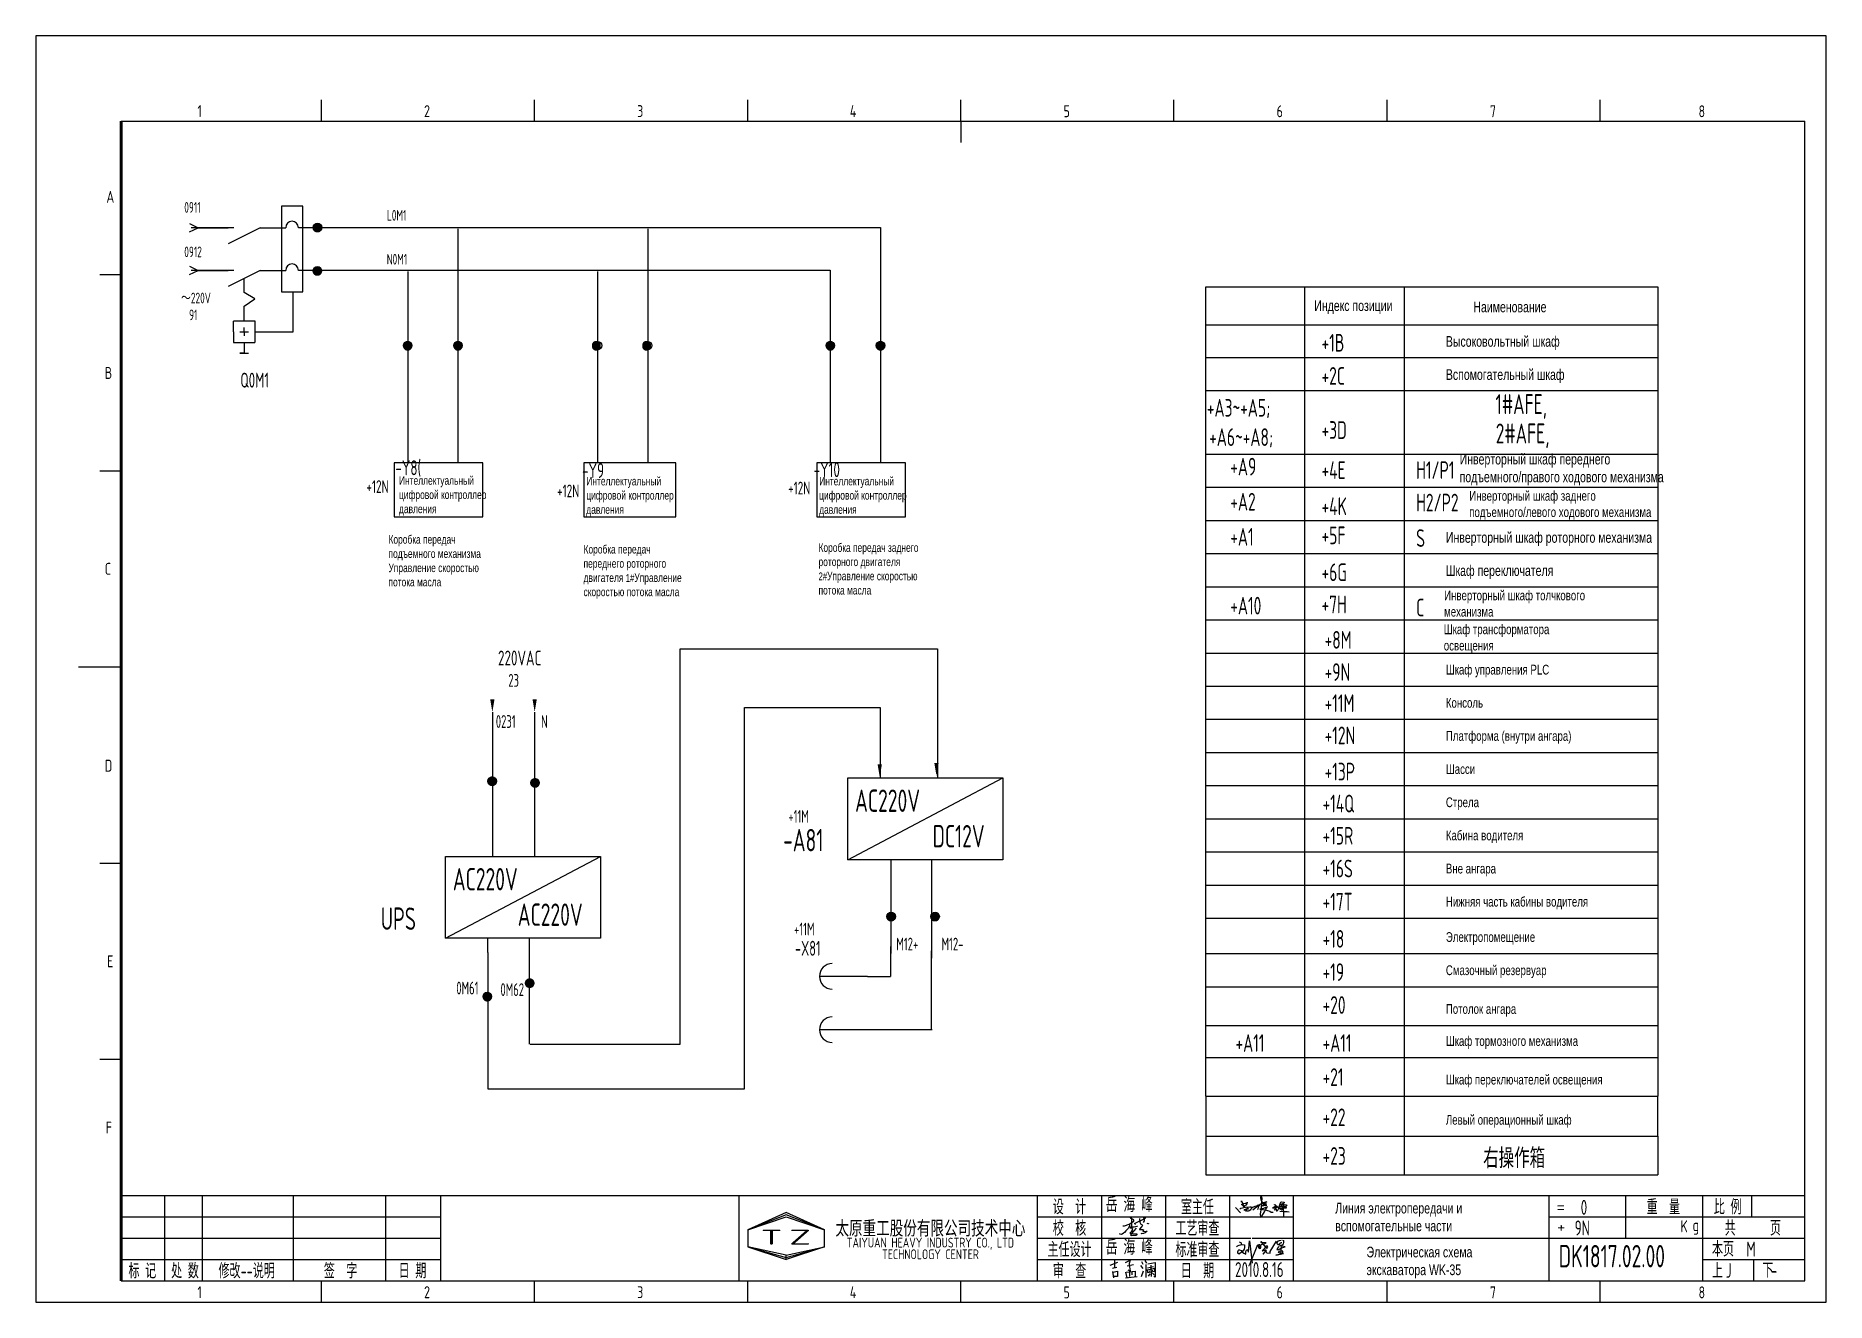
# Model space of a CAD drawing. Header units: millimetres. Extents: x 743 to 25007, y -5378 to 2245.
# Drawn here: x 4801.9 to 5221.9, y -1635.4 to -1338.4 of the extents above; entities that cross this region are included whole.
import ezdxf
from ezdxf.enums import TextEntityAlignment as Align

# ---------------------------------------------------------------- set-up
doc = ezdxf.new("R2010")
doc.units = ezdxf.units.MM
doc.header["$LTSCALE"] = 10
doc.header["$MEASUREMENT"] = 0
for name, pattern in [('DASHED2', [0.375, 0.25, -0.125]), ('HIDDEN', [0.375, 0.25, -0.125]), ('HIDDEN2', [4.7625, 3.175, -1.5875])]:
    doc.linetypes.add(name, pattern=pattern)
for name, color, linetype in [('01', 7, 'Continuous'), ('11', 3, 'Continuous'), ('78', 7, 'DASHED2'), ('CONTINUOUS', 7, 'Continuous')]:
    doc.layers.add(name, color=color, linetype=linetype)
doc.styles.add('ROMAN', font='ROMANC.shx', dxfattribs={"width": 0.7, "height": 0.7})
doc.styles.get("Standard").update_dxf_attribs({"font": 'isocp', "width": 0.707, "bigfont": 'intecad.shx'})

msp = doc.modelspace()

# ---------------------------------------------------------------- texts
for s, height, width, p in [('+1B', 4.147, 0.707, (5103.49, -1412.49)), ('+2C', 4.147, 0.707, (5103.49, -1420.26)), ('+A3~+A5;', 4.147, 0.707, (5076.59, -1427.74)), ('1#AFE, ', 4.666, 0.707, (5144.3, -1427.14)), ('+A6~+A8;', 4.147, 0.707, (5077.13, -1434.62)), ('+3D', 4.147, 0.707, (5103.49, -1432.95)), (' 2#AFE,', 4.666, 0.707, (5142.47, -1434.01)), ('+A9', 4.147, 0.707, (5082.08, -1441.54)), ('+4E', 4.147, 0.707, (5103.49, -1442.34)), ('+A2', 4.147, 0.707, (5082.08, -1449.77)), ('+4K', 4.147, 0.707, (5103.49, -1450.82)), ('+A1', 4.147, 0.707, (5082.08, -1458)), ('+5F', 4.147, 0.707, (5103.49, -1457.66)), ('+6G', 4.147, 0.707, (5103.49, -1466.31)), ('+A10', 4.147, 0.707, (5082.08, -1474.14)), ('+7H', 4.147, 0.707, (5103.49, -1473.86)), ('+8M', 4.147, 0.707, (5104.21, -1482.16)), ('+9N', 4.147, 0.707, (5104.21, -1489.71)), ('+11M', 4.147, 0.707, (5104.21, -1497.01)), ('+12N', 4.147, 0.707, (5104.21, -1504.57)), ('+13P', 4.147, 0.707, (5104.21, -1513.06)), ('AC220V', 5.25, 0.707, (4994.07, -1520.43)), ('+14Q', 4.147, 0.707, (5103.73, -1520.55)), ('DC12V', 5.25, 0.707, (5012.25, -1528.75)), ('+15R', 4.147, 0.707, (5103.73, -1528.11)), ('+16S', 4.147, 0.707, (5103.73, -1535.79)), ('AC220V', 5.25, 0.707, (4899.7, -1538.84)), ('+17T', 4.147, 0.707, (5103.73, -1543.57)), ('AC220V', 5.25, 0.707, (4914.93, -1547.16)), ('+18', 4.147, 0.707, (5103.73, -1552.29)), ('-X81', 3.5, 0.67, (4979.97, -1554.17)), ('+19', 4.147, 0.707, (5103.73, -1560.08)), ('+20', 4.147, 0.707, (5103.73, -1567.8)), ('+A11', 4.147, 0.707, (5083.3, -1576.71)), ('+A11', 4.147, 0.707, (5103.73, -1576.71)), ('+21', 4.147, 0.707, (5103.73, -1584.7)), ('+22', 4.147, 0.707, (5103.73, -1594.13)), ('+23', 4.147, 0.707, (5103.73, -1603.2)), ('右操作箱', 4.666, 0.707, (5141.41, -1603.99)), ('    0', 3.5, 0.707, (5158.63, -1614.93)), ('9N', 3.5, 0.707, (5162.87, -1619.76)), ('M', 3.5, 0.707, (5203.15, -1624.73)), ('J', 3.5, 0.707, (5198.32, -1629.7)), ('-', 3.5, 0.707, (5208.88, -1629.7))]:
    msp.add_text(s, height=height, dxfattribs=dict(width=width)).set_placement(p)
at = {"color": 1, "width": 0.707}
for s, height, p in [('-Y8(', 3.5, (4886.23, -1441.48)), ('-Y9', 3.5, (4930.03, -1442.13)), ('-Y10', 3.5, (4984.36, -1441.93)), ('H1/P1', 4.147, (5125.69, -1442.34)), ('H2/P2', 4.147, (5125.69, -1449.96)), ('S', 4.15, (5125.69, -1458.29)), ('C', 4.15, (5125.69, -1474.58))]:
    msp.add_text(s, height=height, dxfattribs=at).set_placement(p)
at = {"linetype": 'ByBlock', "ltscale": 2}
for s, height, width, p in [('+11M', 3, 0.67, (4978.42, -1523)), ('-A81', 5.25, 0.707, (4977.18, -1529.68)), ('UPS', 5.25, 0.707, (4882.81, -1548.1))]:
    msp.add_text(s, height=height, dxfattribs=dict(at, width=width)).set_placement(p)
at = {"attachment_point": 1}
for s, insert, char_height, width in [('{\\fArial|b0|i0|c204|p34;Индекс позиции}', (5101.79, -1400.46), 2.5, 33.2889), ('{\\fArial|b0|i0|c204|p34;Наименование }', (5139.11, -1400.76), 2.5, 33.2889), ('{\\fArial|b0|i0|c204|p34;Высоковольтный шкаф}', (5132.66, -1408.84), 2.5, 33.2889), ('{\\fArial|b0|i0|c204|p34;Вспомогательный шкаф}', (5132.66, -1416.62), 2.5, 33.2889), ('{\\fArial|b0|i0|c204|p34;Инверторный шкаф переднего подъемного/правого ходового механизма }', (5135.89, -1436.45), 2.5, 56.3309), ('{\\fArial|b0|i0|c204|p34;Интеллектуальный цифровой контроллер давления}', (4887.07, -1441.71), 2, 20.6701), ('{\\fArial|b0|i0|c204|p34;Интеллектуальный цифровой контроллер давления}', (4931.01, -1441.86), 2, 20.6701), ('{\\fArial|b0|i0|c204|p34;Интеллектуальный цифровой контроллер давления}', (4985.64, -1441.86), 2, 20.6701), ('{\\fArial|b0|i0|c204|p34;\\H0.9167x;Инверторный шкаф заднего подъемного/левого ходового механизма}', (5138.14, -1445.16), 2.5, 42.6957), ('{\\fArial|b0|i0|c204|p34;Коробка передач подъемного механизма\\fArial|b0|i0|c0|p34; \\fArial|b0|i0|c204|p34;Управление скоростью потока масла}', (4884.61, -1455.53), 2, 24.7934), ('{\\fArial|b0|i0|c204|p34;Коробка передач заднего  роторного двигателя \\H0.9167x;2#\\H1.0909x;Управление скоростью потока масла}', (4985.49, -1457.45), 2, 24.7934), ('{\\fArial|b0|i0|c204|p34;Инверторный шкаф роторного механизма}', (5132.66, -1454.82), 2.5, 50.4306), ('{\\fArial|b0|i0|c204|p34;Коробка передач переднего роторного двигателя \\H0.9167x;1#\\H1.0909x;Управление скоростью потока масла}', (4930.37, -1457.84), 2, 24.7934), ('{\\fArial|b0|i0|c204|p34;Шкаф переключателя}', (5132.66, -1462.59), 2.5, 33.2889), ('{\\fArial|b0|i0|c204|p34;\\H0.9167x;Инверторный шкаф толчкового механизма}', (5132.25, -1468.52), 2.5, 33.2889), ('{\\fArial|b0|i0|c204|p34;\\H0.9167x;Шкаф трансформатора освещения}', (5132.17, -1476.46), 2.5, 33.2889), ('{\\fArial|b0|i0|c204|p34;\\H0.9167x;Шкаф управления PLC}', (5132.66, -1485.92), 2.5, 33.2889), ('{\\fArial|b0|i0|c204|p34;\\H0.9167x;Консоль}', (5132.66, -1493.7), 2.5, 33.2889), ('{\\fArial|b0|i0|c204|p34;\\H0.9167x;Платформа (внутри ангара)}', (5132.66, -1501.47), 2.5, 33.2889), ('{\\fArial|b0|i0|c204|p34;\\H0.9167x;Шасси }', (5132.66, -1509.25), 2.5, 33.2889), ('{\\fArial|b0|i0|c204|p34;\\H0.9167x;Стрела }', (5132.66, -1517.03), 2.5, 33.2889), ('{\\fArial|b0|i0|c204|p34;\\H0.9167x;Кабина водителя}', (5132.66, -1524.8), 2.5, 33.2889), ('{\\fArial|b0|i0|c204|p34;\\H0.9167x;Вне ангара}', (5132.66, -1532.58), 2.5, 33.2889), ('{\\fArial|b0|i0|c204|p34;\\H0.9167x;Нижняя часть кабины водителя}', (5132.66, -1540.35), 2.5, 33.2889), ('{\\fArial|b0|i0|c204|p34;\\H0.9167x;Электропомещение}', (5132.66, -1548.63), 2.5, 33.2889), ('{\\fArial|b0|i0|c204|p34;\\H0.9167x;Смазочный резервуар}', (5132.66, -1556.42), 2.5, 33.2889), ('{\\fArial|b0|i0|c204|p34;\\H0.9167x;Потолок ангара}', (5132.66, -1565.5), 2.5, 33.2889), ('{\\fArial|b0|i0|c204|p34;\\H0.9167x;Шкаф тормозного механизма}', (5132.66, -1573.02), 2.5, 33.2889), ('{\\fArial|b0|i0|c204|p34;\\H0.9167x;Шкаф переключателей освещения}', (5132.66, -1582.07), 2.5, 37.9125), ('{\\fArial|b0|i0|c204|p34;\\H0.9167x;Левый операционный шкаф}', (5132.66, -1591.5), 2.5, 33.2889), ('岳 海 峰', (5052.9, -1610.79), 3.5, 12.9495), ('{\\fArial|b0|i0|c204|p34;Линия электропередачи и вспомогательные части\\~}', (5106.7, -1612.12), 2.5, 35.3915), ('岳 海 峰', (5052.9, -1620.79), 3.5, 12.9495), ('{\\fArial|b0|i0|c204|p34;\\C3;Электрическая схема экскаватора WK-35}', (5114.05, -1622.41), 2.5, 35.3915), ('2010.8.16', (5083.2, -1626.02), 3.5, 12.1142)]:
    msp.add_mtext(s, dxfattribs=dict(at, insert=insert, char_height=char_height, width=width))
at = {"layer": '01', "linetype": 'HIDDEN', "width": 0.67}
msp.add_text('+11M', height=3, dxfattribs=at).set_placement((4979.75, -1549.42))
at = {"layer": '11', "width": 0.707}
msp.add_text('DK1817.02.00', height=5.25, dxfattribs=at).set_placement((5159.15, -1627.25))
at = {"layer": 'CONTINUOUS', "linetype": 'Continuous', "style": 'ROMAN'}
for s, height, width, p in [('1', 2.8, 0.7, (4839.8, -1357.48)), ('2', 2.8, 0.7, (4892.96, -1357.48)), ('3', 2.8, 0.7, (4942.94, -1357.48)), ('4', 2.8, 0.7, (4992.83, -1357.48)), ('5', 2.8, 0.7, (5042.97, -1357.52)), ('6', 2.8, 0.7, (5092.95, -1357.52)), ('7', 2.8, 0.7, (5142.98, -1357.52)), ('8', 2.8, 0.7, (5191.93, -1357.52)), ('A', 2.8, 0.7, (4818.44, -1377.57)), ('B', 2.8, 0.7, (4818.05, -1418.89)), ('C', 2.8, 0.7, (4818.05, -1464.83)), ('D', 2.8, 0.7, (4818.05, -1511)), ('E', 2.8, 0.7, (4818.61, -1556.89)), ('F', 2.8, 0.7, (4818.26, -1595.89)), ('K', 2.8, 0.7, (5187.71, -1619.03)), ('g', 2.8, 0.7, (5190.54, -1618.76)), ('T', 3.5, 1.8, (4971.87, -1621.92)), ('Z', 3.5, 1.8, (4978.57, -1621.92)), ('1', 2.8, 0.7, (4839.8, -1634.48)), ('2', 2.8, 0.7, (4892.96, -1634.48)), ('3', 2.8, 0.7, (4942.94, -1634.48)), ('4', 2.8, 0.7, (4992.83, -1634.48)), ('5', 2.8, 0.7, (5042.97, -1634.52)), ('6', 2.8, 0.7, (5092.95, -1634.52)), ('7', 2.8, 0.7, (5142.98, -1634.52)), ('8', 2.8, 0.7, (5191.93, -1634.52))]:
    msp.add_text(s, height=height, dxfattribs=dict(at, width=width)).set_placement(p)
at = {"layer": 'CONTINUOUS', "color": 1, "width": 0.707}
for s, height, p in [('0911', 2.5, (4836.7, -1379.91)), ('L0M1', 2.5, (4884.24, -1381.77)), ('0912', 2.5, (4836.7, -1390.34)), ('N0M1', 2.5, (4884.2, -1392.07)), ('91', 2.5, (4837.83, -1405.12)), ('Q0M1', 3.5, (4849.87, -1420.93))]:
    msp.add_text(s, height=height, dxfattribs=at).set_placement(p)
at = {"layer": 'CONTINUOUS', "color": 7, "width": 0.707}
msp.add_text('～220V', height=2.5, dxfattribs=at).set_placement((4835.95, -1401.16))
at = {"layer": 'CONTINUOUS'}
for s, width, p in [('+12N', 0.707, (4879.44, -1445.64)), ('+12N', 0.707, (4924.16, -1446.66)), ('+12N', 0.707, (4978.36, -1445.98)), ('23', 0.67, (4912.72, -1491.09)), ('0231', 0.67, (4909.79, -1500.74)), ('N', 0.67, (4920.4, -1500.74)), ('M12+', 0.67, (5003.74, -1552.93)), ('M12-', 0.67, (5014.35, -1552.93)), ('0M61', 0.67, (4900.52, -1563.25)), ('0M62', 0.67, (4910.87, -1563.61))]:
    msp.add_text(s, height=3, dxfattribs=dict(at, width=width)).set_placement(p)
at = {"layer": 'CONTINUOUS', "linetype": 'HIDDEN', "width": 0.707}
msp.add_text('220VAC', height=3.5, dxfattribs=at).set_placement((4910.31, -1486.1))
at = {"layer": 'CONTINUOUS', "width": 0.67}
for s, p in [('设  计', (5044.37, -1612.92)), ('室主任', (5074.37, -1612.92)), ('重  量', (5183.67, -1612.92)), ('比 例', (5198.77, -1612.92)), ('校  核', (5044.37, -1617.92)), ('工艺审查', (5074.37, -1617.92)), ('共      页', (5204.67, -1617.91)), ('主任设计', (5044.37, -1622.92)), ('标准审查', (5074.37, -1622.92)), ('本页', (5197.67, -1622.81)), ('标 记', (4826.87, -1627.92)), ('处 数', (4836.87, -1627.92)), ('修改--说明', (4851.34, -1627.92)), ('签  字', (4873.37, -1627.92)), ('日 期', (4890.25, -1627.92)), ('审  查', (5044.37, -1627.92)), ('日  期', (5074.37, -1627.92)), ('上', (5196.37, -1627.9)), ('下', (5208.2, -1627.9))]:
    msp.add_text(s, height=3.5, dxfattribs=at).set_placement(p, align=Align.MIDDLE)
at = {"layer": 'CONTINUOUS', "linetype": 'Continuous', "style": 'ROMAN'}
for s, p in [('=', (5158.61, -1614.37)), ('+', (5158.71, -1619.11))]:
    msp.add_text(s, height=2.8, dxfattribs=at).set_placement(p)
at = {"layer": 'CONTINUOUS', "insert": (5011.74, -1620.86), "char_height": 3.3, "width": 50, "attachment_point": 5, "line_spacing_factor": 0.7125}
msp.add_mtext('{\\f宋体|b0|i0|c134|p2;太原重工股份有限公司技术中心\\P\\Fromans.shx;\\H0.6969x;TAIYUAN HEAVY INDUSTRY CO., LTD\\PTECHNOLOGY CENTER}', dxfattribs=at)

# ---------------------------------------------------------------- blocks, each defined once
blk = doc.blocks.new('A$C5BE500A0')
for p, q in [((64.4, 48.9), (64.5, 51.6)), ((65.3, 44.3), (64.4, 48.9)), ((64.5, 51.6), (65.9, 52.2)), ((67.1, 48.5), (64.5, 17.9)), ((65.9, 52.2), (66.5, 51.5)), ((66.5, 51.5), (67.1, 48.5)), ((0, 24.1), (1.5, 23.9)), ((1.5, 23.9), (12.6, 10.8)), ((11.6, 21), (13.8, 22.8)), ((13.8, 22.8), (17.9, 23.5)), ((15.3, 41.2), (22.2, 26.1)), ((15.3, 40.1), (15.3, 41.2)), ((15.4, 37.7), (15.3, 40.1)), ((15.4, 32.4), (21, 34.6)), ((15.5, 31.8), (15.4, 32.4)), ((19.1, 30.1), (15.5, 31.8)), ((17.9, 23.5), (26, 24.9)), ((22.2, 26.1), (19.1, 30.1)), ((21, 34.6), (24.5, 35.1)), ((22.6, 18.1), (23.6, 19.3)), ((23.7, 17.3), (22.6, 18.1)), ((23.3, 27.9), (23.1, 27.8)), ((25.3, 29.5), (23.3, 27.9)), ((23.6, 19.3), (25.8, 19.9)), ((24.5, 35.1), (28.2, 35.6)), ((26.1, 16.2), (24.9, 15)), ((26.8, 30.7), (25.3, 29.5)), ((25.8, 19.9), (29.2, 20.8)), ((26, 24.9), (36.8, 26.1)), ((28.4, 20), (26.1, 16.2)), ((29.4, 34), (26.8, 30.7)), ((28.2, 35.6), (30.2, 36.8)), ((29.4, 15.2), (28.2, 15.7)), ((29.5, 22.1), (28.4, 20)), ((29.2, 20.8), (33, 21.4)), ((30.2, 38), (29.4, 34)), ((32.4, 15.1), (29.4, 15.2)), ((30.2, 22.7), (29.5, 22.1)), ((30.2, 36.8), (30.2, 38)), ((31.6, 22.6), (30.2, 22.7)), ((32.8, 22.1), (31.6, 22.6)), ((35, 16.2), (32.4, 15.1)), ((33, 21.4), (32.8, 22.1)), ((37.6, 17.7), (35, 16.2)), ((36.8, 26.1), (40.9, 26)), ((39.7, 20.3), (37.6, 17.7)), ((40.8, 21.6), (39.7, 20.3)), ((40.2, 22.8), (44.3, 25.4)), ((41.7, 24.4), (40.8, 21.6)), ((40.9, 26), (41.7, 24.4)), ((44.3, 25.4), (50.6, 27.7)), ((44.7, 18.7), (49.1, 22.6)), ((49.1, 22.6), (54.4, 27.2)), ((50.6, 27.7), (56.2, 29.3)), ((54.4, 27.2), (59.1, 30.4)), ((56.8, 20.6), (55.9, 19.6)), ((56.2, 29.3), (60.8, 29.6)), ((56.7, 31.7), (57.4, 29.6)), ((57.6, 25), (56.8, 20.6)), ((57.4, 29.6), (57.6, 25)), ((59.1, 30.4), (64.7, 33.7)), ((60.8, 29.6), (62.2, 29.2)), ((66.6, 21), (62.5, 20.6)), ((62.5, 20.6), (75.7, 18.4)), ((64.5, 17.9), (63.3, 8.5)), ((63.3, 8.5), (63.5, 0.1)), ((63.5, 0.1), (64.3, 0)), ((64.3, 0), (67.5, 2.5)), ((64.7, 33.7), (72, 37.3)), ((67.5, 39.5), (65.3, 44.3)), ((69.8, 21.4), (66.6, 21)), ((70.3, 36.3), (67.5, 39.5)), ((67.5, 2.5), (73.8, 13.7)), ((68.3, 28.6), (72.6, 29.4)), ((69.3, 29), (68.3, 28.6)), ((72, 30.5), (69.3, 29)), ((69.9, 34.1), (69.7, 33.3)), ((69.7, 33.3), (71.9, 33.6)), ((76.7, 24.1), (69.8, 21.4)), ((74.6, 36.5), (69.9, 34.1)), ((73.8, 32.8), (70.3, 36.3)), ((71.9, 33.6), (75.3, 34.2)), ((72, 37.3), (77.8, 39)), ((74.8, 31.8), (72, 30.5)), ((72.6, 29.4), (78.2, 30.4)), ((77.7, 30.8), (73.8, 32.8)), ((73.8, 13.7), (77.7, 20)), ((79.7, 39.2), (74.6, 36.5)), ((76.7, 32.6), (74.8, 31.8)), ((75.3, 34.2), (77, 34.5)), ((75.7, 18.4), (81.9, 16.6)), ((77.7, 33.5), (76.7, 32.6)), ((79.9, 25.4), (76.7, 24.1)), ((77, 34.5), (78, 34.1)), ((78, 34.1), (77.7, 33.5)), ((80.1, 30.5), (77.7, 30.8)), ((77.7, 20), (81.2, 25.6)), ((77.8, 39), (79.7, 39.2)), ((78.2, 30.4), (80.1, 30.5)), ((82.1, 26.9), (79.9, 25.4)), ((81.2, 25.6), (82.1, 26.9)), ((81.9, 16.6), (87.3, 14.8)), ((87.3, 14.8), (91.3, 12.9)), ((91.3, 12.9), (94.8, 12.6)), ((94.5, 25.2), (94.9, 23.9)), ((94.8, 12.6), (95.8, 12.8)), ((94.9, 23.9), (95.3, 23)), ((95.3, 23), (95.8, 22.8)), ((95.8, 22.8), (97, 23.3)), ((97, 23.3), (97.8, 25.3)), ((98.5, 23.8), (97.4, 25.9)), ((97.8, 25.3), (100.8, 27)), ((101.1, 23.3), (98.5, 23.8)), ((99, 31.4), (100.1, 32)), ((100.7, 21.1), (99.2, 17.4)), ((99.2, 17.4), (101.9, 20.9)), ((100.1, 32), (101.1, 31.6)), ((102.1, 27.7), (100.7, 21.1)), ((100.8, 27), (103.5, 26.5)), ((101.1, 31.6), (102.1, 30.6)), ((103.3, 23.7), (101.1, 23.3)), ((101.9, 20.9), (103.1, 21.8)), ((102.1, 30.6), (102.1, 27.7)), ((103.1, 21.8), (103.7, 20.1)), ((104.7, 23.9), (103.3, 23.7)), ((103.5, 26.5), (104.5, 25.2)), ((103.7, 20.1), (103.9, 18.5)), ((103.9, 18.5), (105, 16.1)), ((104.2, 28.7), (108.3, 26.3)), ((104.5, 25.2), (104.7, 23.9)), ((105, 16.1), (106.4, 15.7)), ((106.4, 15.7), (107.7, 17.3)), ((107.7, 17.3), (110.9, 22.6)), ((108.3, 26.3), (115.7, 20.2)), ((110.9, 22.6), (113.3, 30.9)), ((111.7, 21.6), (125.7, 23.5)), ((115.4, 22.1), (111.7, 21.6)), ((112.9, 30.9), (112.3, 30.9)), ((117.4, 32.7), (112.9, 30.9)), ((112.9, 26.9), (127.4, 26.5)), ((124.7, 26.6), (112.9, 26.9)), ((113.3, 30.9), (114.4, 35)), ((113.4, 15.2), (124.8, 14.7)), ((114.4, 35), (115.4, 38.4)), ((115.4, 38.4), (118.1, 38.8)), ((122.5, 23.3), (115.4, 22.1)), ((115.7, 20.2), (118.5, 18.9)), ((116.7, 30.8), (120.9, 31.8)), ((122.1, 34.8), (117.4, 32.7)), ((118.1, 38.8), (123.3, 38.3)), ((118.5, 18.9), (120.8, 19.6)), ((120.8, 19.6), (121.1, 20.7)), ((120.9, 31.8), (124.1, 32)), ((121.7, 31.5), (122.2, 1.9)), ((123, 28.1), (121.7, 31.5)), ((124.7, 36.8), (122.1, 34.8)), ((126.4, 24.6), (122.5, 23.3)), ((128.2, 25.5), (123, 28.1)), ((123.3, 38.3), (124.7, 36.8)), ((124.1, 32), (129.1, 31.3)), ((128.1, 26.7), (124.7, 26.6)), ((124.8, 14.7), (132, 14.1)), ((125.7, 23.5), (130.1, 23.8)), ((127.4, 26.5), (126.4, 24.6)), ((130.2, 28.3), (128.1, 26.7)), ((130.5, 24.3), (128.2, 25.5)), ((129.1, 31.3), (130.7, 30.3)), ((130.1, 23.8), (130.5, 24.3)), ((130.7, 30.3), (130.2, 28.3)), ((132, 14.1), (137.3, 13.6))]:
    blk.add_line(p, q)
blk = doc.blocks.new('*X59')
at = {"color": 0}
for p, q in [((276.5, 230.07), (278.5, 230.07)), ((276.5, 230.05), (278.5, 230.05)), ((276.5, 230.03), (278.5, 230.03)), ((276.5, 230), (278.5, 230)), ((276.5, 229.97), (278.5, 229.97)), ((276.5, 229.95), (278.5, 229.95)), ((276.5, 229.93), (278.5, 229.93)), ((276.51, 230.15), (278.49, 230.15)), ((276.51, 230.12), (278.49, 230.12)), ((276.51, 230.1), (278.49, 230.1)), ((276.51, 229.9), (278.49, 229.9)), ((276.51, 229.88), (278.49, 229.88)), ((276.51, 229.85), (278.49, 229.85)), ((276.52, 230.2), (278.48, 230.2)), ((276.52, 230.18), (278.48, 230.18)), ((276.52, 229.82), (278.48, 229.82)), ((276.52, 229.8), (278.48, 229.8)), ((276.53, 230.25), (278.47, 230.25)), ((276.53, 230.22), (278.47, 230.22)), ((276.53, 229.78), (278.47, 229.78)), ((276.53, 229.75), (278.47, 229.75)), ((276.54, 230.28), (278.46, 230.28)), ((276.54, 229.72), (278.46, 229.72)), ((276.55, 230.32), (278.45, 230.32)), ((276.55, 230.3), (278.45, 230.3)), ((276.55, 229.7), (278.45, 229.7)), ((276.55, 229.68), (278.45, 229.68)), ((276.56, 230.35), (278.44, 230.35)), ((276.56, 229.65), (278.44, 229.65)), ((276.57, 230.38), (278.43, 230.38)), ((276.57, 229.62), (278.43, 229.62)), ((276.58, 230.4), (278.42, 230.4)), ((276.58, 229.6), (278.42, 229.6)), ((276.59, 230.43), (278.41, 230.43)), ((276.59, 229.57), (278.41, 229.57)), ((276.61, 230.45), (278.39, 230.45)), ((276.61, 229.55), (278.39, 229.55)), ((276.62, 230.47), (278.38, 230.47)), ((276.62, 229.53), (278.38, 229.53)), ((276.63, 230.5), (278.37, 230.5)), ((276.63, 229.5), (278.37, 229.5)), ((276.65, 230.53), (278.35, 230.53)), ((276.65, 229.47), (278.35, 229.47)), ((276.66, 230.55), (278.34, 230.55)), ((276.66, 229.45), (278.34, 229.45)), ((276.68, 230.57), (278.32, 230.57)), ((276.68, 229.43), (278.32, 229.43)), ((276.7, 230.6), (278.3, 230.6)), ((276.7, 229.4), (278.3, 229.4)), ((276.72, 230.62), (278.28, 230.62)), ((276.72, 229.38), (278.28, 229.38)), ((276.74, 230.65), (278.26, 230.65)), ((276.74, 229.35), (278.26, 229.35)), ((276.76, 230.68), (278.24, 230.68)), ((276.76, 229.32), (278.24, 229.32)), ((276.79, 230.7), (278.21, 230.7)), ((276.79, 229.3), (278.21, 229.3)), ((276.81, 230.72), (278.19, 230.72)), ((276.81, 229.28), (278.19, 229.28)), ((276.84, 230.75), (278.16, 230.75)), ((276.84, 229.25), (278.16, 229.25)), ((276.87, 230.78), (278.13, 230.78)), ((276.87, 229.22), (278.13, 229.22)), ((276.9, 230.8), (278.1, 230.8)), ((276.9, 229.2), (278.1, 229.2)), ((276.93, 230.82), (278.07, 230.82)), ((276.93, 229.18), (278.07, 229.18)), ((276.97, 230.85), (278.03, 230.85)), ((276.97, 229.15), (278.03, 229.15)), ((277.02, 230.88), (277.98, 230.88)), ((277.02, 229.12), (277.98, 229.12)), ((277.06, 230.9), (277.94, 230.9)), ((277.06, 229.1), (277.94, 229.1)), ((277.12, 230.93), (277.88, 230.93)), ((277.12, 229.07), (277.88, 229.07)), ((277.19, 230.95), (277.81, 230.95)), ((277.19, 229.05), (277.81, 229.05)), ((277.28, 230.97), (277.72, 230.97)), ((277.28, 229.03), (277.72, 229.03))]:
    blk.add_line(p, q, dxfattribs=at)
blk = doc.blocks.new('*X58')
at = {"color": 0}
for p, q in [((276.5, 230.07), (278.5, 230.07)), ((276.5, 230.05), (278.5, 230.05)), ((276.5, 230.03), (278.5, 230.03)), ((276.5, 230), (278.5, 230)), ((276.5, 229.97), (278.5, 229.97)), ((276.5, 229.95), (278.5, 229.95)), ((276.5, 229.93), (278.5, 229.93)), ((276.51, 230.15), (278.49, 230.15)), ((276.51, 230.12), (278.49, 230.12)), ((276.51, 230.1), (278.49, 230.1)), ((276.51, 229.9), (278.49, 229.9)), ((276.51, 229.88), (278.49, 229.88)), ((276.51, 229.85), (278.49, 229.85)), ((276.52, 230.2), (278.48, 230.2)), ((276.52, 230.18), (278.48, 230.18)), ((276.52, 229.82), (278.48, 229.82)), ((276.52, 229.8), (278.48, 229.8)), ((276.53, 230.25), (278.47, 230.25)), ((276.53, 230.22), (278.47, 230.22)), ((276.53, 229.78), (278.47, 229.78)), ((276.53, 229.75), (278.47, 229.75)), ((276.54, 230.28), (278.46, 230.28)), ((276.54, 229.72), (278.46, 229.72)), ((276.55, 230.32), (278.45, 230.32)), ((276.55, 230.3), (278.45, 230.3)), ((276.55, 229.7), (278.45, 229.7)), ((276.55, 229.68), (278.45, 229.68)), ((276.56, 230.35), (278.44, 230.35)), ((276.56, 229.65), (278.44, 229.65)), ((276.57, 230.38), (278.43, 230.38)), ((276.57, 229.62), (278.43, 229.62)), ((276.58, 230.4), (278.42, 230.4)), ((276.58, 229.6), (278.42, 229.6)), ((276.59, 230.43), (278.41, 230.43)), ((276.59, 229.57), (278.41, 229.57)), ((276.61, 230.45), (278.39, 230.45)), ((276.61, 229.55), (278.39, 229.55)), ((276.62, 230.47), (278.38, 230.47)), ((276.62, 229.53), (278.38, 229.53)), ((276.63, 230.5), (278.37, 230.5)), ((276.63, 229.5), (278.37, 229.5)), ((276.65, 230.53), (278.35, 230.53)), ((276.65, 229.47), (278.35, 229.47)), ((276.66, 230.55), (278.34, 230.55)), ((276.66, 229.45), (278.34, 229.45)), ((276.68, 230.57), (278.32, 230.57)), ((276.68, 229.43), (278.32, 229.43)), ((276.7, 230.6), (278.3, 230.6)), ((276.7, 229.4), (278.3, 229.4)), ((276.72, 230.62), (278.28, 230.62)), ((276.72, 229.38), (278.28, 229.38)), ((276.74, 230.65), (278.26, 230.65)), ((276.74, 229.35), (278.26, 229.35)), ((276.76, 230.68), (278.24, 230.68)), ((276.76, 229.32), (278.24, 229.32)), ((276.79, 230.7), (278.21, 230.7)), ((276.79, 229.3), (278.21, 229.3)), ((276.81, 230.72), (278.19, 230.72)), ((276.81, 229.28), (278.19, 229.28)), ((276.84, 230.75), (278.16, 230.75)), ((276.84, 229.25), (278.16, 229.25)), ((276.87, 230.78), (278.13, 230.78)), ((276.87, 229.22), (278.13, 229.22)), ((276.9, 230.8), (278.1, 230.8)), ((276.9, 229.2), (278.1, 229.2)), ((276.93, 230.82), (278.07, 230.82)), ((276.93, 229.18), (278.07, 229.18)), ((276.97, 230.85), (278.03, 230.85)), ((276.97, 229.15), (278.03, 229.15)), ((277.02, 230.88), (277.98, 230.88)), ((277.02, 229.12), (277.98, 229.12)), ((277.06, 230.9), (277.94, 230.9)), ((277.06, 229.1), (277.94, 229.1)), ((277.12, 230.93), (277.88, 230.93)), ((277.12, 229.07), (277.88, 229.07)), ((277.19, 230.95), (277.81, 230.95)), ((277.19, 229.05), (277.81, 229.05)), ((277.28, 230.97), (277.72, 230.97)), ((277.28, 229.03), (277.72, 229.03))]:
    blk.add_line(p, q, dxfattribs=at)
blk = doc.blocks.new('*X57')
at = {"color": 0}
for p, q in [((276.5, 230.07), (278.5, 230.07)), ((276.5, 230.05), (278.5, 230.05)), ((276.5, 230.03), (278.5, 230.03)), ((276.5, 230), (278.5, 230)), ((276.5, 229.97), (278.5, 229.97)), ((276.5, 229.95), (278.5, 229.95)), ((276.5, 229.93), (278.5, 229.93)), ((276.51, 230.15), (278.49, 230.15)), ((276.51, 230.12), (278.49, 230.12)), ((276.51, 230.1), (278.49, 230.1)), ((276.51, 229.9), (278.49, 229.9)), ((276.51, 229.88), (278.49, 229.88)), ((276.51, 229.85), (278.49, 229.85)), ((276.52, 230.2), (278.48, 230.2)), ((276.52, 230.18), (278.48, 230.18)), ((276.52, 229.82), (278.48, 229.82)), ((276.52, 229.8), (278.48, 229.8)), ((276.53, 230.25), (278.47, 230.25)), ((276.53, 230.22), (278.47, 230.22)), ((276.53, 229.78), (278.47, 229.78)), ((276.53, 229.75), (278.47, 229.75)), ((276.54, 230.28), (278.46, 230.28)), ((276.54, 229.72), (278.46, 229.72)), ((276.55, 230.32), (278.45, 230.32)), ((276.55, 230.3), (278.45, 230.3)), ((276.55, 229.7), (278.45, 229.7)), ((276.55, 229.68), (278.45, 229.68)), ((276.56, 230.35), (278.44, 230.35)), ((276.56, 229.65), (278.44, 229.65)), ((276.57, 230.38), (278.43, 230.38)), ((276.57, 229.62), (278.43, 229.62)), ((276.58, 230.4), (278.42, 230.4)), ((276.58, 229.6), (278.42, 229.6)), ((276.59, 230.43), (278.41, 230.43)), ((276.59, 229.57), (278.41, 229.57)), ((276.61, 230.45), (278.39, 230.45)), ((276.61, 229.55), (278.39, 229.55)), ((276.62, 230.47), (278.38, 230.47)), ((276.62, 229.53), (278.38, 229.53)), ((276.63, 230.5), (278.37, 230.5)), ((276.63, 229.5), (278.37, 229.5)), ((276.65, 230.53), (278.35, 230.53)), ((276.65, 229.47), (278.35, 229.47)), ((276.66, 230.55), (278.34, 230.55)), ((276.66, 229.45), (278.34, 229.45)), ((276.68, 230.57), (278.32, 230.57)), ((276.68, 229.43), (278.32, 229.43)), ((276.7, 230.6), (278.3, 230.6)), ((276.7, 229.4), (278.3, 229.4)), ((276.72, 230.62), (278.28, 230.62)), ((276.72, 229.38), (278.28, 229.38)), ((276.74, 230.65), (278.26, 230.65)), ((276.74, 229.35), (278.26, 229.35)), ((276.76, 230.68), (278.24, 230.68)), ((276.76, 229.32), (278.24, 229.32)), ((276.79, 230.7), (278.21, 230.7)), ((276.79, 229.3), (278.21, 229.3)), ((276.81, 230.72), (278.19, 230.72)), ((276.81, 229.28), (278.19, 229.28)), ((276.84, 230.75), (278.16, 230.75)), ((276.84, 229.25), (278.16, 229.25)), ((276.87, 230.78), (278.13, 230.78)), ((276.87, 229.22), (278.13, 229.22)), ((276.9, 230.8), (278.1, 230.8)), ((276.9, 229.2), (278.1, 229.2)), ((276.93, 230.82), (278.07, 230.82)), ((276.93, 229.18), (278.07, 229.18)), ((276.97, 230.85), (278.03, 230.85)), ((276.97, 229.15), (278.03, 229.15)), ((277.02, 230.88), (277.98, 230.88)), ((277.02, 229.12), (277.98, 229.12)), ((277.06, 230.9), (277.94, 230.9)), ((277.06, 229.1), (277.94, 229.1)), ((277.12, 230.93), (277.88, 230.93)), ((277.12, 229.07), (277.88, 229.07)), ((277.19, 230.95), (277.81, 230.95)), ((277.19, 229.05), (277.81, 229.05)), ((277.28, 230.97), (277.72, 230.97)), ((277.28, 229.03), (277.72, 229.03))]:
    blk.add_line(p, q, dxfattribs=at)
blk = doc.blocks.new('lf')
for points in [[(409.4, 317.6), (411.9, 317.6), (420.7, 320.5), (429.4, 326.1), (429, 328.4), (426.7, 330.1), (424.2, 331.3), (423.4, 332.6), (424.4, 333.4), (425, 330.7), (425, 327.4), (425, 324.7), (424.8, 321.8), (424.8, 320.3), (424.8, 318.7), (425, 314.7), (425, 313), (424.8, 313)], [(432.1, 320.3), (430.6, 321.6), (450.9, 331.7), (450.9, 332.2)], [(439.5, 330.9), (440, 324.5), (442, 320.7)], [(446.2, 333.8), (448.1, 330.5), (448.1, 326.7), (446.6, 323.8)], [(421.5, 320.1), (421.3, 317.6), (420, 315.1), (418.6, 312.6), (416.7, 310.5), (414.9, 308.5), (411.9, 305.6), (410.1, 304.1), (408, 302.6), (406.1, 302), (403.6, 302.6), (403.6, 303.5), (403.9, 303.5)], [(421.3, 316.2), (424.8, 315.9), (427.1, 316), (429.8, 316), (434.8, 316.8), (436, 316.8)], [(421.9, 314.1), (423.8, 314.1), (425.4, 313.7), (426, 313), (426.9, 312), (427.1, 312), (426.5, 310.5), (426.1, 309.5), (424.2, 306.6), (423.1, 305.4), (422.1, 304.5), (423.2, 303.3), (427.3, 303.1), (429.8, 303.1), (432.3, 302.9), (435.4, 302.7), (433.1, 299.9), (424.6, 299.5), (424, 300.4), (425.6, 303.3), (434.3, 313.5)], [(441.8, 320.7), (443.7, 320.1), (444.9, 317.6), (443.1, 315.5), (439.7, 311.8), (439.8, 310.6), (445.4, 311.2), (447, 310.3), (445.6, 307.4), (453.6, 308), (450.3, 304.7), (447, 303.3), (443.7, 303.1), (442.9, 303.7)], [(453.4, 322.4), (454.9, 322.2), (455.7, 321.8), (456.1, 321.6), (456.3, 321.4)]]:
    blk.add_lwpolyline(points)

# ---------------------------------------------------------------- linework, layer by layer
at = {"color": 1}
for p, q in [((4900.91, -1383.71), (4900.91, -1438.54)), ((4945.41, -1383.71), (4945.41, -1438.54)), ((5000.04, -1383.38), (5000.04, -1438.54)), ((4889.11, -1393.71), (4889.11, -1438.54)), ((4933.62, -1393.71), (4933.62, -1438.54)), ((4988.25, -1393.38), (4988.25, -1438.54))]:
    msp.add_line(p, q, dxfattribs=at)
for p, q in [((5076.35, -1587.1), (5076.35, -1397.32)), ((5076.35, -1397.32), (5182.38, -1397.32)), ((5099.53, -1397.32), (5099.53, -1587.1)), ((5122.84, -1397.32), (5122.84, -1587.1)), ((5182.38, -1397.32), (5182.38, -1587.1)), ((5076.35, -1406.22), (5182.38, -1406.22)), ((5076.35, -1413.87), (5182.38, -1413.87)), ((5076.35, -1421.64), (5182.38, -1421.64)), ((5076.35, -1436.51), (5182.38, -1436.51)), ((5076.35, -1444.29), (5182.38, -1444.29)), ((5076.35, -1452.07), (5182.38, -1452.07)), ((5076.35, -1459.84), (5182.38, -1459.84)), ((5076.35, -1467.62), (5182.38, -1467.62)), ((5076.35, -1475.39), (5182.38, -1475.39)), ((4953.03, -1574.92), (4953.03, -1482.16)), ((4953.03, -1482.16), (5013.37, -1482.16)), ((5013.37, -1482.16), (5013.37, -1512.52)), ((5076.35, -1483.17), (5182.38, -1483.17)), ((5076.35, -1490.95), (5182.38, -1490.95)), ((4968.11, -1585.38), (4968.11, -1495.98)), ((4968.11, -1495.98), (4999.96, -1495.98)), ((4999.96, -1495.98), (4999.96, -1512.31)), ((5076.35, -1498.72), (5182.38, -1498.72)), ((5076.35, -1506.5), (5182.38, -1506.5)), ((5076.35, -1514.27), (5182.38, -1514.27)), ((5076.35, -1522.05), (5182.38, -1522.05)), ((5076.35, -1522.05), (5182.38, -1522.05)), ((5076.35, -1529.83), (5182.38, -1529.83)), ((5076.35, -1529.83), (5182.38, -1529.83)), ((5076.35, -1537.6), (5182.38, -1537.6)), ((5076.35, -1545.38), (5182.38, -1545.38)), ((4907.89, -1553.41), (4907.89, -1550.06)), ((5076.35, -1553.65), (5182.38, -1553.65)), ((4996.96, -1559), (4985.71, -1559)), ((5076.35, -1561.44), (5182.38, -1561.44)), ((5076.35, -1561.44), (5182.38, -1561.44)), ((5076.35, -1570.53), (5182.38, -1570.53)), ((4907.9, -1574.91), (4907.9, -1585.38)), ((4917.59, -1573.12), (4917.59, -1574.92)), ((4917.82, -1574.92), (4953.03, -1574.92)), ((5012.15, -1571.51), (4985.71, -1571.51)), ((5076.35, -1578.05), (5182.38, -1578.05)), ((4907.9, -1585.38), (4968.11, -1585.38)), ((5076.35, -1587.1), (5182.38, -1587.1)), ((5076.35, -1587.1), (5182.38, -1587.1)), ((5076.35, -1587.1), (5076.35, -1596.52)), ((5099.53, -1587.1), (5099.53, -1605.59)), ((5122.84, -1587.1), (5122.84, -1605.59)), ((5182.38, -1596.52), (5182.38, -1587.1)), ((5076.35, -1596.52), (5182.38, -1596.52)), ((5076.35, -1596.52), (5076.35, -1605.59)), ((5182.38, -1596.52), (5182.38, -1605.59)), ((5076.35, -1605.59), (5182.38, -1605.59)), ((5096.87, -1620.42), (5156.87, -1620.42)), ((5053.91, -1626.71), (5055.73, -1626.06)), ((5054.43, -1627.48), (5055.47, -1627.22)), ((5054.43, -1628.26), (5054.69, -1629.68)), ((5054.56, -1628.39), (5055.6, -1628.13)), ((5055.6, -1629.42), (5054.56, -1629.42)), ((5054.69, -1627.22), (5054.69, -1627.22)), ((5054.92, -1625.53), (5054.92, -1627.34)), ((5055.6, -1628.13), (5055.6, -1629.42)), ((5057.47, -1626.1), (5058.63, -1625.59)), ((5057.47, -1626.1), (5057.47, -1626.1)), ((5057.48, -1629.73), (5060.24, -1629.37)), ((5057.54, -1628.39), (5057.8, -1629.68)), ((5057.67, -1628.39), (5059.74, -1628.13)), ((5057.86, -1626.88), (5059.41, -1626.62)), ((5058.63, -1628.17), (5058.12, -1627.92)), ((5058.63, -1625.59), (5058.38, -1626.36)), ((5058.38, -1626.36), (5058.38, -1626.62)), ((5058.38, -1626.62), (5058.63, -1628.17)), ((5058.45, -1628.39), (5058.45, -1629.42)), ((5058.97, -1628.26), (5058.97, -1629.04)), ((5059.74, -1628.13), (5059.74, -1629.55)), ((5061.05, -1626.82), (5061.6, -1627.55)), ((5061.23, -1625.88), (5061.6, -1626.51)), ((5061.23, -1629.36), (5061.75, -1628.03)), ((5062.05, -1625.67), (5062.42, -1626.3)), ((5062.29, -1626.61), (5062.29, -1629.61)), ((5062.6, -1627.76), (5062.63, -1628.45)), ((5064.3, -1627.55), (5062.63, -1627.88)), ((5062.63, -1628.45), (5064.42, -1628.15)), ((5062.66, -1627.39), (5064.09, -1627.09)), ((5062.75, -1626.45), (5064.45, -1626.09)), ((5063.19, -1628.8), (5062.85, -1629.31)), ((5063.05, -1628.06), (5063.24, -1628.21)), ((5063.45, -1626.76), (5063.54, -1629.36)), ((5063.87, -1627.88), (5063.69, -1628.21)), ((5063.87, -1628.63), (5064.21, -1628.97)), ((5064.48, -1629.55), (5064.21, -1629.24)), ((5064.42, -1628.15), (5064.3, -1627.55)), ((5064.45, -1626.09), (5064.48, -1626.09)), ((5064.48, -1626.09), (5064.48, -1629.55))]:
    msp.add_line(p, q)
at = {"ltscale": 5}
for p, q in [((4908.98, -1497.04), (4908.98, -1530.9)), ((4918.9, -1497.04), (4918.9, -1530.81)), ((5002.45, -1531.83), (5002.45, -1553.63)), ((5011.96, -1531.62), (5011.96, -1554.71)), ((4907.89, -1553.41), (4907.89, -1575.21)), ((4917.59, -1550.03), (4917.59, -1573.12)), ((5002.41, -1551.97), (5002.41, -1559)), ((5011.92, -1553.05), (5011.92, -1571.51)), ((4996.96, -1559), (5002.41, -1559))]:
    msp.add_line(p, q, dxfattribs=at)
at = {"color": 1}
for points in [[(4885.96, -1451.21), (4906.75, -1451.21), (4906.75, -1438.56), (4885.96, -1438.56)], [(4930.47, -1451.21), (4952.05, -1451.21), (4952.05, -1438.56), (4930.47, -1438.56)], [(4985.1, -1451.21), (5005.89, -1451.21), (5005.89, -1438.56), (4985.1, -1438.56)]]:
    msp.add_lwpolyline(points, close=True, dxfattribs=at)
at = {"linetype": 'Continuous'}
for centre in [(4988.71, -1559), (4988.71, -1571.51)]:
    msp.add_arc(centre, 3, 90, 270, dxfattribs=at)
at = {"color": 3}
for points in [[(4909.48, -1494.04), (4908.48, -1494.04), (4908.98, -1497.04)], [(4919.4, -1494.04), (4918.4, -1494.04), (4918.9, -1497.04)], [(5000.35, -1509.3), (4999.35, -1509.3), (4999.85, -1512.3)], [(5013.66, -1508.99), (5012.66, -1508.99), (5013.16, -1511.99)]]:
    msp.add_solid(points, dxfattribs=at)
at = {"layer": '01', "ltscale": 2}
for p, q in [((4992.4, -1531.65), (5028.69, -1512.48)), ((4898.02, -1550.06), (4934.32, -1530.89))]:
    msp.add_line(p, q, dxfattribs=at)
for points in [[(4992.4, -1512.48), (5028.69, -1512.48), (5028.69, -1531.65), (4992.4, -1531.65)], [(4898.02, -1530.89), (4934.32, -1530.89), (4934.32, -1550.06), (4898.02, -1550.06)]]:
    msp.add_lwpolyline(points, close=True, dxfattribs=at)
at = {"layer": '78', "color": 1, "linetype": 'HIDDEN2'}
for p, q in [((4862.14, -1398.43), (4862.14, -1407.94)), ((4850.74, -1405.32), (4850.74, -1401.79)), ((4862.14, -1407.94), (4853.24, -1407.94))]:
    msp.add_line(p, q, dxfattribs=at)
at = {"layer": 'CONTINUOUS', "color": 3}
for p, q in [((5221.87, -1338.42), (4801.87, -1338.42)), ((4801.87, -1338.42), (4801.87, -1635.42)), ((5221.87, -1635.42), (5221.87, -1338.42)), ((4801.87, -1635.42), (5221.87, -1635.42))]:
    msp.add_line(p, q, dxfattribs=at)
at = {"layer": 'CONTINUOUS', "linetype": 'Continuous'}
for p, q in [((4868.87, -1358.42), (4868.87, -1353.42)), ((4918.87, -1358.42), (4918.87, -1353.42)), ((4968.87, -1358.42), (4968.87, -1353.42)), ((5068.87, -1358.42), (5068.87, -1353.42)), ((5118.87, -1358.42), (5118.87, -1353.42)), ((5168.87, -1358.42), (5168.87, -1353.42)), ((4816.87, -1394.42), (4821.87, -1394.42)), ((4816.87, -1440.42), (4821.87, -1440.42)), ((4811.87, -1486.42), (4821.87, -1486.42)), ((4816.87, -1532.42), (4821.87, -1532.42)), ((4816.87, -1578.42), (4821.87, -1578.42)), ((4821.87, -1610.42), (5216.87, -1610.42)), ((4832.15, -1630.42), (4832.15, -1610.42)), ((4840.98, -1630.42), (4840.98, -1610.42)), ((4862.22, -1610.42), (4862.22, -1630.42)), ((4883.87, -1610.42), (4883.87, -1630.42)), ((4896.87, -1630.42), (4896.87, -1610.42)), ((4966.87, -1630.42), (4966.87, -1610.42)), ((5036.87, -1630.42), (5036.87, -1610.42)), ((5051.87, -1610.42), (5051.87, -1630.42)), ((5066.87, -1610.42), (5066.87, -1630.42)), ((5081.87, -1610.42), (5081.87, -1630.42)), ((5096.87, -1610.42), (5096.87, -1630.42)), ((5156.87, -1630.42), (5156.87, -1610.42)), ((5174.77, -1610.42), (5174.77, -1620.42)), ((5192.87, -1610.42), (5192.87, -1630.42)), ((4821.87, -1615.42), (4896.87, -1615.42)), ((4977.87, -1614.42), (4968.87, -1618.42)), ((4977.87, -1614.92), (4968.87, -1618.42)), ((4968.87, -1618.42), (4977.87, -1615.42)), ((4986.87, -1618.42), (4977.87, -1614.42)), ((4986.87, -1618.42), (4977.87, -1614.92)), ((4977.87, -1615.42), (4986.87, -1618.42)), ((5036.87, -1615.42), (5086.87, -1615.42)), ((5086.87, -1615.42), (5096.87, -1615.42)), ((5086.87, -1615.42), (5096.87, -1615.42)), ((5156.87, -1615.42), (5216.87, -1615.42)), ((4821.87, -1620.42), (4896.87, -1620.42)), ((4968.87, -1618.42), (4968.87, -1622.42)), ((4986.87, -1622.42), (4986.87, -1618.42)), ((5036.87, -1620.42), (5086.87, -1620.42)), ((5087.2, -1620.42), (5096.87, -1620.42)), ((5156.87, -1620.42), (5216.87, -1620.42)), ((4968.87, -1622.42), (4977.87, -1625.42)), ((4977.87, -1624.42), (4968.87, -1622.42)), ((4968.87, -1622.42), (4977.87, -1624.92)), ((4977.87, -1624.92), (4986.87, -1622.42)), ((4986.87, -1622.42), (4977.87, -1625.42)), ((4977.87, -1624.42), (4986.87, -1622.42)), ((4977.87, -1625.42), (4977.87, -1624.42)), ((4977.87, -1625.42), (4977.87, -1624.42)), ((4821.87, -1625.42), (4896.87, -1625.42)), ((5036.87, -1625.42), (5086.87, -1625.42)), ((5086.87, -1625.42), (5096.87, -1625.42)), ((5192.87, -1625.42), (5216.87, -1625.42)), ((4868.87, -1635.42), (4868.87, -1630.42)), ((4918.87, -1635.42), (4918.87, -1630.42)), ((4968.87, -1635.42), (4968.87, -1630.42)), ((5068.87, -1635.42), (5068.87, -1630.42)), ((5118.87, -1635.42), (5118.87, -1630.42)), ((5168.87, -1635.42), (5168.87, -1630.42))]:
    msp.add_line(p, q, dxfattribs=at)
at = {"layer": 'CONTINUOUS'}
for p, q in [((5018.87, -1358.42), (5018.87, -1353.42)), ((4821.87, -1358.42), (5216.87, -1358.42)), ((5018.87, -1358.42), (5018.87, -1363.42)), ((5216.87, -1630.42), (5216.87, -1358.42)), ((5204.37, -1610.42), (5204.37, -1615.42)), ((5086.34, -1623.72), (5086.6, -1621.07)), ((5086.34, -1623.72), (5086.6, -1621.07)), ((5086.34, -1623.72), (5086.6, -1621.07)), ((5086.34, -1623.72), (5086.6, -1621.07)), ((5086.6, -1621.07), (5087.21, -1626.27)), ((5086.6, -1621.07), (5087.21, -1626.27)), ((5086.6, -1621.07), (5087.21, -1626.27)), ((5086.6, -1621.07), (5087.21, -1626.27)), ((5091.41, -1623.51), (5092.91, -1621.13)), ((5091.41, -1623.51), (5092.91, -1621.13)), ((5091.41, -1623.51), (5092.91, -1621.13)), ((5091.41, -1623.51), (5092.91, -1621.13)), ((5093, -1621.47), (5093.36, -1621.04)), ((5093, -1621.47), (5093.36, -1621.04)), ((5093, -1621.47), (5093.36, -1621.04)), ((5093, -1621.47), (5093.36, -1621.04)), ((5093.36, -1621.04), (5093.65, -1620.94)), ((5093.36, -1621.04), (5093.65, -1620.94)), ((5093.36, -1621.04), (5093.65, -1620.94)), ((5093.36, -1621.04), (5093.65, -1620.94)), ((5093.65, -1620.94), (5094.04, -1620.85)), ((5093.65, -1620.94), (5094.04, -1620.85)), ((5093.65, -1620.94), (5094.04, -1620.85)), ((5093.65, -1620.94), (5094.04, -1620.85)), ((5094.3, -1620.85), (5094.53, -1620.98)), ((5094.3, -1620.85), (5094.53, -1620.98)), ((5094.3, -1620.85), (5094.53, -1620.98)), ((5094.3, -1620.85), (5094.53, -1620.98)), ((5094.53, -1620.98), (5094.56, -1621.37)), ((5094.53, -1620.98), (5094.56, -1621.37)), ((5094.53, -1620.98), (5094.56, -1621.37)), ((5094.53, -1620.98), (5094.56, -1621.37)), ((5083.54, -1622.4), (5083.79, -1622.19)), ((5083.54, -1622.4), (5083.79, -1622.19)), ((5083.54, -1622.4), (5083.79, -1622.19)), ((5083.54, -1622.4), (5083.79, -1622.19)), ((5083.79, -1622.19), (5084.15, -1622.04)), ((5083.79, -1622.19), (5084.15, -1622.04)), ((5083.79, -1622.19), (5084.15, -1622.04)), ((5083.79, -1622.19), (5084.15, -1622.04)), ((5083.89, -1623.62), (5083.99, -1623.26)), ((5083.89, -1623.62), (5083.99, -1623.26)), ((5083.89, -1623.62), (5083.99, -1623.26)), ((5083.89, -1623.62), (5083.99, -1623.26)), ((5083.89, -1623.93), (5083.89, -1623.62)), ((5083.89, -1623.93), (5083.89, -1623.62)), ((5083.89, -1623.93), (5083.89, -1623.62)), ((5083.89, -1623.93), (5083.89, -1623.62)), ((5084.15, -1624.18), (5083.89, -1623.93)), ((5084.15, -1624.18), (5083.89, -1623.93)), ((5084.15, -1624.18), (5083.89, -1623.93)), ((5084.15, -1624.18), (5083.89, -1623.93)), ((5083.99, -1623.26), (5084.05, -1623.11)), ((5083.99, -1623.26), (5084.05, -1623.11)), ((5083.99, -1623.26), (5084.05, -1623.11)), ((5083.99, -1623.26), (5084.05, -1623.11)), ((5084.05, -1623.11), (5084.25, -1623.16)), ((5084.05, -1623.11), (5084.25, -1623.16)), ((5084.05, -1623.11), (5084.25, -1623.16)), ((5084.05, -1623.11), (5084.25, -1623.16)), ((5084.15, -1622.04), (5084.51, -1621.94)), ((5084.15, -1622.04), (5084.51, -1621.94)), ((5084.15, -1622.04), (5084.51, -1621.94)), ((5084.15, -1622.04), (5084.51, -1621.94)), ((5084.81, -1623.62), (5084.15, -1624.18)), ((5084.81, -1623.62), (5084.15, -1624.18)), ((5084.81, -1623.62), (5084.15, -1624.18)), ((5084.81, -1623.62), (5084.15, -1624.18)), ((5084.2, -1621.23), (5084.56, -1621.43)), ((5084.2, -1621.23), (5084.56, -1621.43)), ((5084.2, -1621.23), (5084.56, -1621.43)), ((5084.2, -1621.23), (5084.56, -1621.43)), ((5084.25, -1623.16), (5084.61, -1623.32)), ((5084.25, -1623.16), (5084.61, -1623.32)), ((5084.25, -1623.16), (5084.61, -1623.32)), ((5084.25, -1623.16), (5084.61, -1623.32)), ((5084.51, -1621.94), (5085.02, -1621.89)), ((5084.51, -1621.94), (5085.02, -1621.89)), ((5084.51, -1621.94), (5085.02, -1621.89)), ((5084.51, -1621.94), (5085.02, -1621.89)), ((5084.56, -1621.43), (5084.61, -1621.58)), ((5084.56, -1621.43), (5084.61, -1621.58)), ((5084.56, -1621.43), (5084.61, -1621.58)), ((5084.56, -1621.43), (5084.61, -1621.58)), ((5084.61, -1621.58), (5084.61, -1621.89)), ((5084.61, -1621.58), (5084.61, -1621.89)), ((5084.61, -1621.58), (5084.61, -1621.89)), ((5084.61, -1621.58), (5084.61, -1621.89)), ((5084.61, -1623.32), (5084.96, -1623.67)), ((5084.61, -1623.32), (5084.96, -1623.67)), ((5084.61, -1623.32), (5084.96, -1623.67)), ((5084.61, -1623.32), (5084.96, -1623.67)), ((5085.12, -1623.37), (5084.81, -1623.62)), ((5085.12, -1623.37), (5084.81, -1623.62)), ((5085.12, -1623.37), (5084.81, -1623.62)), ((5085.12, -1623.37), (5084.81, -1623.62)), ((5084.96, -1623.67), (5085.27, -1623.93)), ((5084.96, -1623.67), (5085.27, -1623.93)), ((5084.96, -1623.67), (5085.27, -1623.93)), ((5084.96, -1623.67), (5085.27, -1623.93)), ((5085.02, -1621.89), (5085.42, -1621.99)), ((5085.02, -1621.89), (5085.42, -1621.99)), ((5085.02, -1621.89), (5085.42, -1621.99)), ((5085.02, -1621.89), (5085.42, -1621.99)), ((5085.32, -1622.96), (5085.12, -1623.37)), ((5085.32, -1622.96), (5085.12, -1623.37)), ((5085.32, -1622.96), (5085.12, -1623.37)), ((5085.32, -1622.96), (5085.12, -1623.37)), ((5085.27, -1623.93), (5085.42, -1624.03)), ((5085.27, -1623.93), (5085.42, -1624.03)), ((5085.27, -1623.93), (5085.42, -1624.03)), ((5085.27, -1623.93), (5085.42, -1624.03)), ((5085.42, -1622.6), (5085.32, -1622.96)), ((5085.42, -1622.6), (5085.32, -1622.96)), ((5085.42, -1622.6), (5085.32, -1622.96)), ((5085.42, -1622.6), (5085.32, -1622.96)), ((5085.42, -1621.99), (5085.42, -1622.19)), ((5085.42, -1621.99), (5085.42, -1622.19)), ((5085.42, -1621.99), (5085.42, -1622.19)), ((5085.42, -1621.99), (5085.42, -1622.19)), ((5085.42, -1622.19), (5085.42, -1622.6)), ((5085.42, -1622.19), (5085.42, -1622.6)), ((5085.42, -1622.19), (5085.42, -1622.6)), ((5085.42, -1622.19), (5085.42, -1622.6)), ((5085.42, -1624.03), (5085.73, -1624.13)), ((5085.42, -1624.03), (5085.73, -1624.13)), ((5085.42, -1624.03), (5085.73, -1624.13)), ((5085.42, -1624.03), (5085.73, -1624.13)), ((5085.73, -1623.52), (5085.88, -1623.26)), ((5085.73, -1623.52), (5085.88, -1623.26)), ((5085.73, -1623.52), (5085.88, -1623.26)), ((5085.73, -1623.52), (5085.88, -1623.26)), ((5085.73, -1624.13), (5085.73, -1623.52)), ((5085.73, -1624.13), (5085.73, -1623.52)), ((5085.73, -1624.13), (5085.73, -1623.52)), ((5085.73, -1624.13), (5085.73, -1623.52)), ((5085.88, -1623.26), (5086.09, -1623.06)), ((5085.88, -1623.26), (5086.09, -1623.06)), ((5085.88, -1623.26), (5086.09, -1623.06)), ((5085.88, -1623.26), (5086.09, -1623.06)), ((5086.09, -1623.06), (5086.14, -1623.16)), ((5086.09, -1623.06), (5086.14, -1623.16)), ((5086.09, -1623.06), (5086.14, -1623.16)), ((5086.09, -1623.06), (5086.14, -1623.16)), ((5086.14, -1623.16), (5086.29, -1623.52)), ((5086.14, -1623.16), (5086.29, -1623.52)), ((5086.14, -1623.16), (5086.29, -1623.52)), ((5086.14, -1623.16), (5086.29, -1623.52)), ((5086.29, -1623.52), (5086.29, -1623.62)), ((5086.29, -1623.52), (5086.29, -1623.62)), ((5086.29, -1623.52), (5086.29, -1623.62)), ((5086.29, -1623.52), (5086.29, -1623.62)), ((5086.29, -1623.62), (5086.34, -1623.72)), ((5086.29, -1623.62), (5086.34, -1623.72)), ((5086.29, -1623.62), (5086.34, -1623.72)), ((5086.29, -1623.62), (5086.34, -1623.72)), ((5086.75, -1626.32), (5088.54, -1621.91)), ((5086.75, -1626.32), (5088.54, -1621.91)), ((5086.75, -1626.32), (5088.54, -1621.91)), ((5086.75, -1626.32), (5088.54, -1621.91)), ((5088.58, -1621.99), (5088.69, -1622.46)), ((5088.58, -1621.99), (5088.69, -1622.46)), ((5088.58, -1621.99), (5088.69, -1622.46)), ((5088.58, -1621.99), (5088.69, -1622.46)), ((5088.69, -1621.99), (5088.84, -1621.88)), ((5088.69, -1621.99), (5088.84, -1621.88)), ((5088.69, -1621.99), (5088.84, -1621.88)), ((5088.69, -1621.99), (5088.84, -1621.88)), ((5088.8, -1622.79), (5088.69, -1621.99)), ((5088.8, -1622.79), (5088.69, -1621.99)), ((5088.8, -1622.79), (5088.69, -1621.99)), ((5088.8, -1622.79), (5088.69, -1621.99)), ((5088.69, -1622.46), (5088.8, -1622.79)), ((5088.69, -1622.46), (5088.8, -1622.79)), ((5088.69, -1622.46), (5088.8, -1622.79)), ((5088.69, -1622.46), (5088.8, -1622.79)), ((5088.84, -1621.88), (5088.99, -1621.88)), ((5088.84, -1621.88), (5088.99, -1621.88)), ((5088.84, -1621.88), (5088.99, -1621.88)), ((5088.84, -1621.88), (5088.99, -1621.88)), ((5088.91, -1622.57), (5088.95, -1622.32)), ((5088.91, -1622.57), (5088.95, -1622.32)), ((5088.91, -1622.57), (5088.95, -1622.32)), ((5088.91, -1622.57), (5088.95, -1622.32)), ((5088.95, -1622.83), (5088.91, -1622.57)), ((5088.95, -1622.83), (5088.91, -1622.57)), ((5088.95, -1622.83), (5088.91, -1622.57)), ((5088.95, -1622.83), (5088.91, -1622.57)), ((5088.95, -1622.32), (5089.03, -1622.13)), ((5088.95, -1622.32), (5089.03, -1622.13)), ((5088.95, -1622.32), (5089.03, -1622.13)), ((5088.95, -1622.32), (5089.03, -1622.13)), ((5089.06, -1622.9), (5088.95, -1622.83)), ((5089.06, -1622.9), (5088.95, -1622.83)), ((5089.06, -1622.9), (5088.95, -1622.83)), ((5089.06, -1622.9), (5088.95, -1622.83)), ((5088.99, -1621.88), (5089.14, -1622.21)), ((5088.99, -1621.88), (5089.14, -1622.21)), ((5088.99, -1621.88), (5089.14, -1622.21)), ((5088.99, -1621.88), (5089.14, -1622.21)), ((5089.03, -1622.13), (5089.28, -1621.95)), ((5089.03, -1622.13), (5089.28, -1621.95)), ((5089.03, -1622.13), (5089.28, -1621.95)), ((5089.03, -1622.13), (5089.28, -1621.95)), ((5089.14, -1622.57), (5089.06, -1622.9)), ((5089.14, -1622.57), (5089.06, -1622.9)), ((5089.14, -1622.57), (5089.06, -1622.9)), ((5089.14, -1622.57), (5089.06, -1622.9)), ((5089.14, -1622.21), (5089.14, -1622.57)), ((5089.14, -1622.21), (5089.14, -1622.57)), ((5089.14, -1622.21), (5089.14, -1622.57)), ((5089.14, -1622.21), (5089.14, -1622.57)), ((5089.25, -1621.22), (5090.38, -1622.5)), ((5089.43, -1621.44), (5089.25, -1621.22)), ((5089.25, -1621.22), (5090.38, -1622.5)), ((5089.43, -1621.44), (5089.25, -1621.22)), ((5089.25, -1621.22), (5090.38, -1622.5)), ((5089.43, -1621.44), (5089.25, -1621.22)), ((5089.25, -1621.22), (5090.38, -1622.5)), ((5089.43, -1621.44), (5089.25, -1621.22)), ((5089.28, -1621.95), (5089.69, -1621.77)), ((5089.28, -1621.95), (5089.69, -1621.77)), ((5089.28, -1621.95), (5089.69, -1621.77)), ((5089.28, -1621.95), (5089.69, -1621.77)), ((5090.53, -1621.51), (5089.43, -1621.44)), ((5090.53, -1621.51), (5089.43, -1621.44)), ((5090.53, -1621.51), (5089.43, -1621.44)), ((5090.53, -1621.51), (5089.43, -1621.44)), ((5089.76, -1623.16), (5089.54, -1623.38)), ((5089.76, -1623.16), (5089.54, -1623.38)), ((5089.76, -1623.16), (5089.54, -1623.38)), ((5089.76, -1623.16), (5089.54, -1623.38)), ((5089.54, -1623.38), (5089.65, -1623.34)), ((5089.54, -1623.38), (5089.65, -1623.34)), ((5089.54, -1623.38), (5089.65, -1623.34)), ((5089.54, -1623.38), (5089.65, -1623.34)), ((5089.65, -1623.34), (5090.35, -1623.12)), ((5089.65, -1623.34), (5090.35, -1623.12)), ((5089.65, -1623.34), (5090.35, -1623.12)), ((5089.65, -1623.34), (5090.35, -1623.12)), ((5089.69, -1621.77), (5090.2, -1621.62)), ((5089.69, -1621.77), (5090.2, -1621.62)), ((5089.69, -1621.77), (5090.2, -1621.62)), ((5089.69, -1621.77), (5090.2, -1621.62)), ((5089.72, -1624.15), (5090.31, -1623.45)), ((5089.72, -1624.15), (5090.31, -1623.45)), ((5089.72, -1624.15), (5090.31, -1623.45)), ((5089.72, -1624.15), (5090.31, -1623.45)), ((5090.16, -1623.6), (5089.72, -1624.15)), ((5090.16, -1623.6), (5089.72, -1624.15)), ((5090.16, -1623.6), (5089.72, -1624.15)), ((5090.16, -1623.6), (5089.72, -1624.15)), ((5090.05, -1622.87), (5089.76, -1623.16)), ((5090.05, -1622.87), (5089.76, -1623.16)), ((5090.05, -1622.87), (5089.76, -1623.16)), ((5090.05, -1622.87), (5089.76, -1623.16)), ((5090.49, -1622.32), (5090.05, -1622.87)), ((5090.49, -1622.32), (5090.05, -1622.87)), ((5090.49, -1622.32), (5090.05, -1622.87)), ((5090.49, -1622.32), (5090.05, -1622.87)), ((5090.53, -1623.16), (5090.16, -1623.6)), ((5090.53, -1623.16), (5090.16, -1623.6)), ((5090.53, -1623.16), (5090.16, -1623.6)), ((5090.53, -1623.16), (5090.16, -1623.6)), ((5090.2, -1621.62), (5090.53, -1621.51)), ((5090.2, -1621.62), (5090.53, -1621.51)), ((5090.2, -1621.62), (5090.53, -1621.51)), ((5090.2, -1621.62), (5090.53, -1621.51)), ((5090.31, -1623.45), (5090.38, -1623.45)), ((5090.31, -1623.45), (5090.38, -1623.45)), ((5090.31, -1623.45), (5090.38, -1623.45)), ((5090.31, -1623.45), (5090.38, -1623.45)), ((5090.35, -1623.12), (5090.49, -1623.16)), ((5090.35, -1623.12), (5090.49, -1623.16)), ((5090.35, -1623.12), (5090.49, -1623.16)), ((5090.35, -1623.12), (5090.49, -1623.16)), ((5090.38, -1622.5), (5090.72, -1622.76)), ((5090.38, -1622.5), (5090.72, -1622.76)), ((5090.38, -1622.5), (5090.72, -1622.76)), ((5090.38, -1622.5), (5090.72, -1622.76)), ((5090.38, -1623.45), (5090.49, -1623.71)), ((5090.38, -1623.45), (5090.49, -1623.71)), ((5090.38, -1623.45), (5090.49, -1623.71)), ((5090.38, -1623.45), (5090.49, -1623.71)), ((5090.75, -1622.24), (5090.49, -1622.32)), ((5090.75, -1622.24), (5090.49, -1622.32)), ((5090.75, -1622.24), (5090.49, -1622.32)), ((5090.75, -1622.24), (5090.49, -1622.32)), ((5090.49, -1623.16), (5090.53, -1623.16)), ((5090.49, -1623.16), (5090.53, -1623.16)), ((5090.49, -1623.16), (5090.53, -1623.16)), ((5090.49, -1623.16), (5090.53, -1623.16)), ((5090.49, -1623.71), (5090.68, -1623.86)), ((5090.49, -1623.71), (5090.68, -1623.86)), ((5090.49, -1623.71), (5090.68, -1623.86)), ((5090.49, -1623.71), (5090.68, -1623.86)), ((5090.68, -1623.86), (5091.45, -1623.93)), ((5090.68, -1623.86), (5091.45, -1623.93)), ((5090.68, -1623.86), (5091.45, -1623.93)), ((5090.68, -1623.86), (5091.45, -1623.93)), ((5090.72, -1622.76), (5090.86, -1622.5)), ((5090.72, -1622.76), (5090.86, -1622.5)), ((5090.72, -1622.76), (5090.86, -1622.5)), ((5090.72, -1622.76), (5090.86, -1622.5)), ((5090.86, -1622.5), (5090.75, -1622.24)), ((5090.86, -1622.5), (5090.75, -1622.24)), ((5090.86, -1622.5), (5090.75, -1622.24)), ((5090.86, -1622.5), (5090.75, -1622.24)), ((5091.46, -1623.92), (5091.41, -1623.51)), ((5091.46, -1623.92), (5091.41, -1623.51)), ((5091.46, -1623.92), (5091.41, -1623.51)), ((5091.46, -1623.92), (5091.41, -1623.51)), ((5092.73, -1624.43), (5094.6, -1624.04)), ((5092.73, -1624.43), (5094.6, -1624.04)), ((5092.73, -1624.43), (5094.6, -1624.04)), ((5092.73, -1624.43), (5094.6, -1624.04)), ((5094.07, -1624.14), (5092.73, -1624.43)), ((5094.07, -1624.14), (5092.73, -1624.43)), ((5094.07, -1624.14), (5092.73, -1624.43)), ((5094.07, -1624.14), (5092.73, -1624.43)), ((5092.9, -1621.2), (5093.03, -1621.63)), ((5092.9, -1621.2), (5093.03, -1621.63)), ((5092.9, -1621.2), (5093.03, -1621.63)), ((5092.9, -1621.2), (5093.03, -1621.63)), ((5093.19, -1622.74), (5093, -1623.03)), ((5093.19, -1622.74), (5093, -1623.03)), ((5093.19, -1622.74), (5093, -1623.03)), ((5093.19, -1622.74), (5093, -1623.03)), ((5093, -1623.03), (5093.09, -1623.1)), ((5093, -1623.03), (5093.09, -1623.1)), ((5093, -1623.03), (5093.09, -1623.1)), ((5093, -1623.03), (5093.09, -1623.1)), ((5093.03, -1621.63), (5093.26, -1621.89)), ((5093.03, -1621.63), (5093.26, -1621.89)), ((5093.03, -1621.63), (5093.26, -1621.89)), ((5093.03, -1621.63), (5093.26, -1621.89)), ((5093.09, -1623.1), (5093.45, -1623.03)), ((5093.09, -1623.1), (5093.45, -1623.03)), ((5093.09, -1623.1), (5093.45, -1623.03)), ((5093.09, -1623.1), (5093.45, -1623.03)), ((5093.36, -1622.41), (5093.19, -1622.74)), ((5093.36, -1622.41), (5093.19, -1622.74)), ((5093.36, -1622.41), (5093.19, -1622.74)), ((5093.36, -1622.41), (5093.19, -1622.74)), ((5093.26, -1621.89), (5093.39, -1621.92)), ((5093.26, -1621.89), (5093.39, -1621.92)), ((5093.26, -1621.89), (5093.39, -1621.92)), ((5093.26, -1621.89), (5093.39, -1621.92)), ((5093.45, -1622.28), (5093.36, -1622.41)), ((5093.45, -1622.28), (5093.36, -1622.41)), ((5093.45, -1622.28), (5093.36, -1622.41)), ((5093.45, -1622.28), (5093.36, -1622.41)), ((5093.42, -1623.78), (5093.65, -1623.49)), ((5093.42, -1623.78), (5093.65, -1623.49)), ((5093.42, -1623.78), (5093.65, -1623.49)), ((5093.42, -1623.78), (5093.65, -1623.49)), ((5093.94, -1624.01), (5093.42, -1623.78)), ((5093.94, -1624.01), (5093.42, -1623.78)), ((5093.94, -1624.01), (5093.42, -1623.78)), ((5093.94, -1624.01), (5093.42, -1623.78)), ((5093.45, -1623.03), (5093.98, -1622.77)), ((5093.45, -1623.03), (5093.98, -1622.77)), ((5093.45, -1623.03), (5093.98, -1622.77)), ((5093.45, -1623.03), (5093.98, -1622.77)), ((5093.58, -1621.89), (5093.65, -1621.66)), ((5093.58, -1621.89), (5093.65, -1621.66)), ((5093.58, -1621.89), (5093.65, -1621.66)), ((5093.58, -1621.89), (5093.65, -1621.66)), ((5093.78, -1622.12), (5093.58, -1621.89)), ((5093.78, -1622.12), (5093.58, -1621.89)), ((5093.78, -1622.12), (5093.58, -1621.89)), ((5093.78, -1622.12), (5093.58, -1621.89)), ((5093.65, -1621.66), (5093.84, -1621.5)), ((5093.65, -1621.66), (5093.84, -1621.5)), ((5093.65, -1621.66), (5093.84, -1621.5)), ((5093.65, -1621.66), (5093.84, -1621.5)), ((5093.65, -1623.49), (5094.14, -1623.29)), ((5093.65, -1623.49), (5094.14, -1623.29)), ((5093.65, -1623.49), (5094.14, -1623.29)), ((5093.65, -1623.49), (5094.14, -1623.29)), ((5094.2, -1622.09), (5093.78, -1622.12)), ((5094.2, -1622.09), (5093.78, -1622.12)), ((5094.2, -1622.09), (5093.78, -1622.12)), ((5094.2, -1622.09), (5093.78, -1622.12)), ((5093.84, -1621.5), (5094.11, -1621.43)), ((5093.84, -1621.5), (5094.11, -1621.43)), ((5093.84, -1621.5), (5094.11, -1621.43)), ((5093.84, -1621.5), (5094.11, -1621.43)), ((5093.98, -1623.55), (5093.94, -1624.01)), ((5093.98, -1623.55), (5093.94, -1624.01)), ((5093.98, -1623.55), (5093.94, -1624.01)), ((5093.98, -1623.55), (5093.94, -1624.01)), ((5093.98, -1622.22), (5094.01, -1622.57)), ((5094.96, -1622.41), (5093.98, -1622.22)), ((5093.98, -1622.22), (5094.01, -1622.57)), ((5094.96, -1622.41), (5093.98, -1622.22)), ((5093.98, -1622.22), (5094.01, -1622.57)), ((5094.96, -1622.41), (5093.98, -1622.22)), ((5093.98, -1622.22), (5094.01, -1622.57)), ((5094.96, -1622.41), (5093.98, -1622.22)), ((5093.98, -1622.77), (5094.43, -1622.57)), ((5094.01, -1622.57), (5093.98, -1623.06)), ((5093.98, -1622.77), (5094.43, -1622.57)), ((5094.01, -1622.57), (5093.98, -1623.06)), ((5093.98, -1622.77), (5094.43, -1622.57)), ((5094.01, -1622.57), (5093.98, -1623.06)), ((5093.98, -1622.77), (5094.43, -1622.57)), ((5094.01, -1622.57), (5093.98, -1623.06)), ((5093.98, -1623.06), (5093.98, -1623.55)), ((5093.98, -1623.06), (5093.98, -1623.55)), ((5093.98, -1623.06), (5093.98, -1623.55)), ((5093.98, -1623.06), (5093.98, -1623.55)), ((5094.3, -1623.91), (5094.07, -1624.14)), ((5094.3, -1623.91), (5094.07, -1624.14)), ((5094.3, -1623.91), (5094.07, -1624.14)), ((5094.3, -1623.91), (5094.07, -1624.14)), ((5094.11, -1621.43), (5094.2, -1621.4)), ((5094.11, -1621.43), (5094.2, -1621.4)), ((5094.11, -1621.43), (5094.2, -1621.4)), ((5094.11, -1621.43), (5094.2, -1621.4)), ((5094.14, -1623.29), (5094.33, -1623.42)), ((5094.14, -1623.29), (5094.33, -1623.42)), ((5094.14, -1623.29), (5094.33, -1623.42)), ((5094.14, -1623.29), (5094.33, -1623.42)), ((5094.47, -1621.82), (5094.2, -1622.09)), ((5094.47, -1621.82), (5094.2, -1622.09)), ((5094.47, -1621.82), (5094.2, -1622.09)), ((5094.47, -1621.82), (5094.2, -1622.09)), ((5094.33, -1623.42), (5094.3, -1623.91)), ((5094.33, -1623.42), (5094.3, -1623.91)), ((5094.33, -1623.42), (5094.3, -1623.91)), ((5094.33, -1623.42), (5094.3, -1623.91)), ((5094.43, -1622.57), (5094.96, -1622.41)), ((5094.43, -1622.57), (5094.96, -1622.41)), ((5094.43, -1622.57), (5094.96, -1622.41)), ((5094.43, -1622.57), (5094.96, -1622.41)), ((5094.56, -1621.37), (5094.47, -1621.82)), ((5094.56, -1621.37), (5094.47, -1621.82)), ((5094.56, -1621.37), (5094.47, -1621.82)), ((5094.56, -1621.37), (5094.47, -1621.82)), ((5204.87, -1630.42), (5204.87, -1625.42)), ((4821.87, -1630.42), (5216.87, -1630.42)), ((5018.87, -1635.42), (5018.87, -1630.42)), ((5036.87, -1630.42), (5096.87, -1630.42))]:
    msp.add_line(p, q, dxfattribs=at)
at = {"layer": 'CONTINUOUS', "lineweight": 50}
msp.add_line((4821.87, -1358.42), (4821.87, -1630.42), dxfattribs=at)
at = {"layer": 'CONTINUOUS', "color": 1}
for p, q in [((4859.52, -1378.38), (4859.52, -1398.43)), ((4864.49, -1378.38), (4859.52, -1378.38)), ((4864.49, -1398.43), (4864.49, -1378.38)), ((4837.94, -1382.43), (4839.94, -1383.43)), ((4837.94, -1384.43), (4839.94, -1383.43)), ((4848.32, -1383.43), (4838.32, -1383.43)), ((4839.94, -1383.43), (4847.02, -1383.43)), ((4854.52, -1383.43), (4847.02, -1387.18)), ((4854.52, -1383.43), (4860.49, -1383.43)), ((4864.49, -1383.43), (4863.49, -1383.43)), ((4864.49, -1383.38), (5000.04, -1383.38)), ((4837.94, -1392.43), (4839.94, -1393.43)), ((4837.94, -1394.43), (4839.94, -1393.43)), ((4848.32, -1393.43), (4838.32, -1393.43)), ((4839.94, -1393.43), (4847.02, -1393.43)), ((4854.52, -1393.43), (4847.02, -1397.18)), ((4854.52, -1393.43), (4860.49, -1393.43)), ((4864.49, -1393.43), (4863.49, -1393.43)), ((4864.49, -1393.38), (4988.25, -1393.38)), ((4850.77, -1398.6), (4850.77, -1395.3)), ((4859.52, -1398.43), (4864.49, -1398.43)), ((4850.74, -1401.79), (4853.28, -1400.11)), ((4853.28, -1400.11), (4850.77, -1398.6)), ((4853.24, -1405.32), (4848.24, -1405.32)), ((4848.24, -1407.82), (4848.24, -1405.32)), ((4850.74, -1407.82), (4850.74, -1406.82)), ((4853.24, -1405.29), (4853.24, -1410.32)), ((4848.24, -1407.82), (4848.24, -1410.32)), ((4848.24, -1410.32), (4853.24, -1410.32)), ((4849.74, -1407.82), (4851.74, -1407.82)), ((4850.74, -1407.82), (4850.74, -1408.82)), ((4850.74, -1410.32), (4850.74, -1412.82)), ((4849.74, -1412.82), (4851.74, -1412.82)), ((4850.74, -1412.82), (4849.74, -1412.82))]:
    msp.add_line(p, q, dxfattribs=at)
for centre in [(4867.94, -1383.37), (4867.92, -1393.54), (4889.11, -1411.08), (4900.91, -1411.08), (4933.62, -1411.08), (4945.41, -1411.08), (4988.25, -1411.08), (5000.04, -1411.08), (4917.73, -1560.57), (4907.79, -1563.74)]:
    msp.add_circle(centre, 1, dxfattribs=at)
at = {"layer": 'CONTINUOUS', "color": 3}
for centre in [(4908.94, -1513.22), (4918.99, -1513.6), (5002.52, -1544.97), (5012.83, -1544.97)]:
    msp.add_circle(centre, 1, dxfattribs=at)
at = {"layer": 'CONTINUOUS', "color": 1}
for centre in [(4861.99, -1383.43), (4861.99, -1393.43)]:
    msp.add_arc(centre, 1.5, 0, 180, dxfattribs=at)

# ---------------------------------------------------------------- block references
for name, p, xscale, yscale, zscale in [('A$C5BE500A0', (5083.28, -1615.47), 0.09216000000242275, 0.09215999999923952, 0.09216000000000003), ('lf', (5004.51, -1658.17), 0.1280000000006112, 0.1279999999999291, 0.128)]:
    msp.add_blockref(name, p, dxfattribs=dict(xscale=xscale, yscale=yscale, zscale=zscale))
for name, p in [('*X59', (4590.44, -1613.37)), ('*X58', (4590.42, -1623.54)), ('*X57', (4611.61, -1641.08)), ('*X57', (4623.41, -1641.08)), ('*X57', (4655.87, -1641.08)), ('*X57', (4667.66, -1641.08)), ('*X57', (4710.75, -1641.08)), ('*X57', (4722.54, -1641.08)), ('*X57', (4640.23, -1790.57)), ('*X57', (4630.29, -1793.74))]:
    msp.add_blockref(name, p, dxfattribs=at)
at = {"layer": 'CONTINUOUS', "color": 3}
for p in [(4631.44, -1743.22), (4641.49, -1743.6), (4725.02, -1774.97), (4735.33, -1774.97)]:
    msp.add_blockref('*X57', p, dxfattribs=at)

msp.set_redraw_order([(e.dxf.handle, doc.entitydb.next_handle()) for e in msp.query("TEXT MTEXT ATTDEF DIMENSION ARC_DIMENSION")])  # texts and dimensions are drawn at this point

doc.saveas('drawing.dxf')
